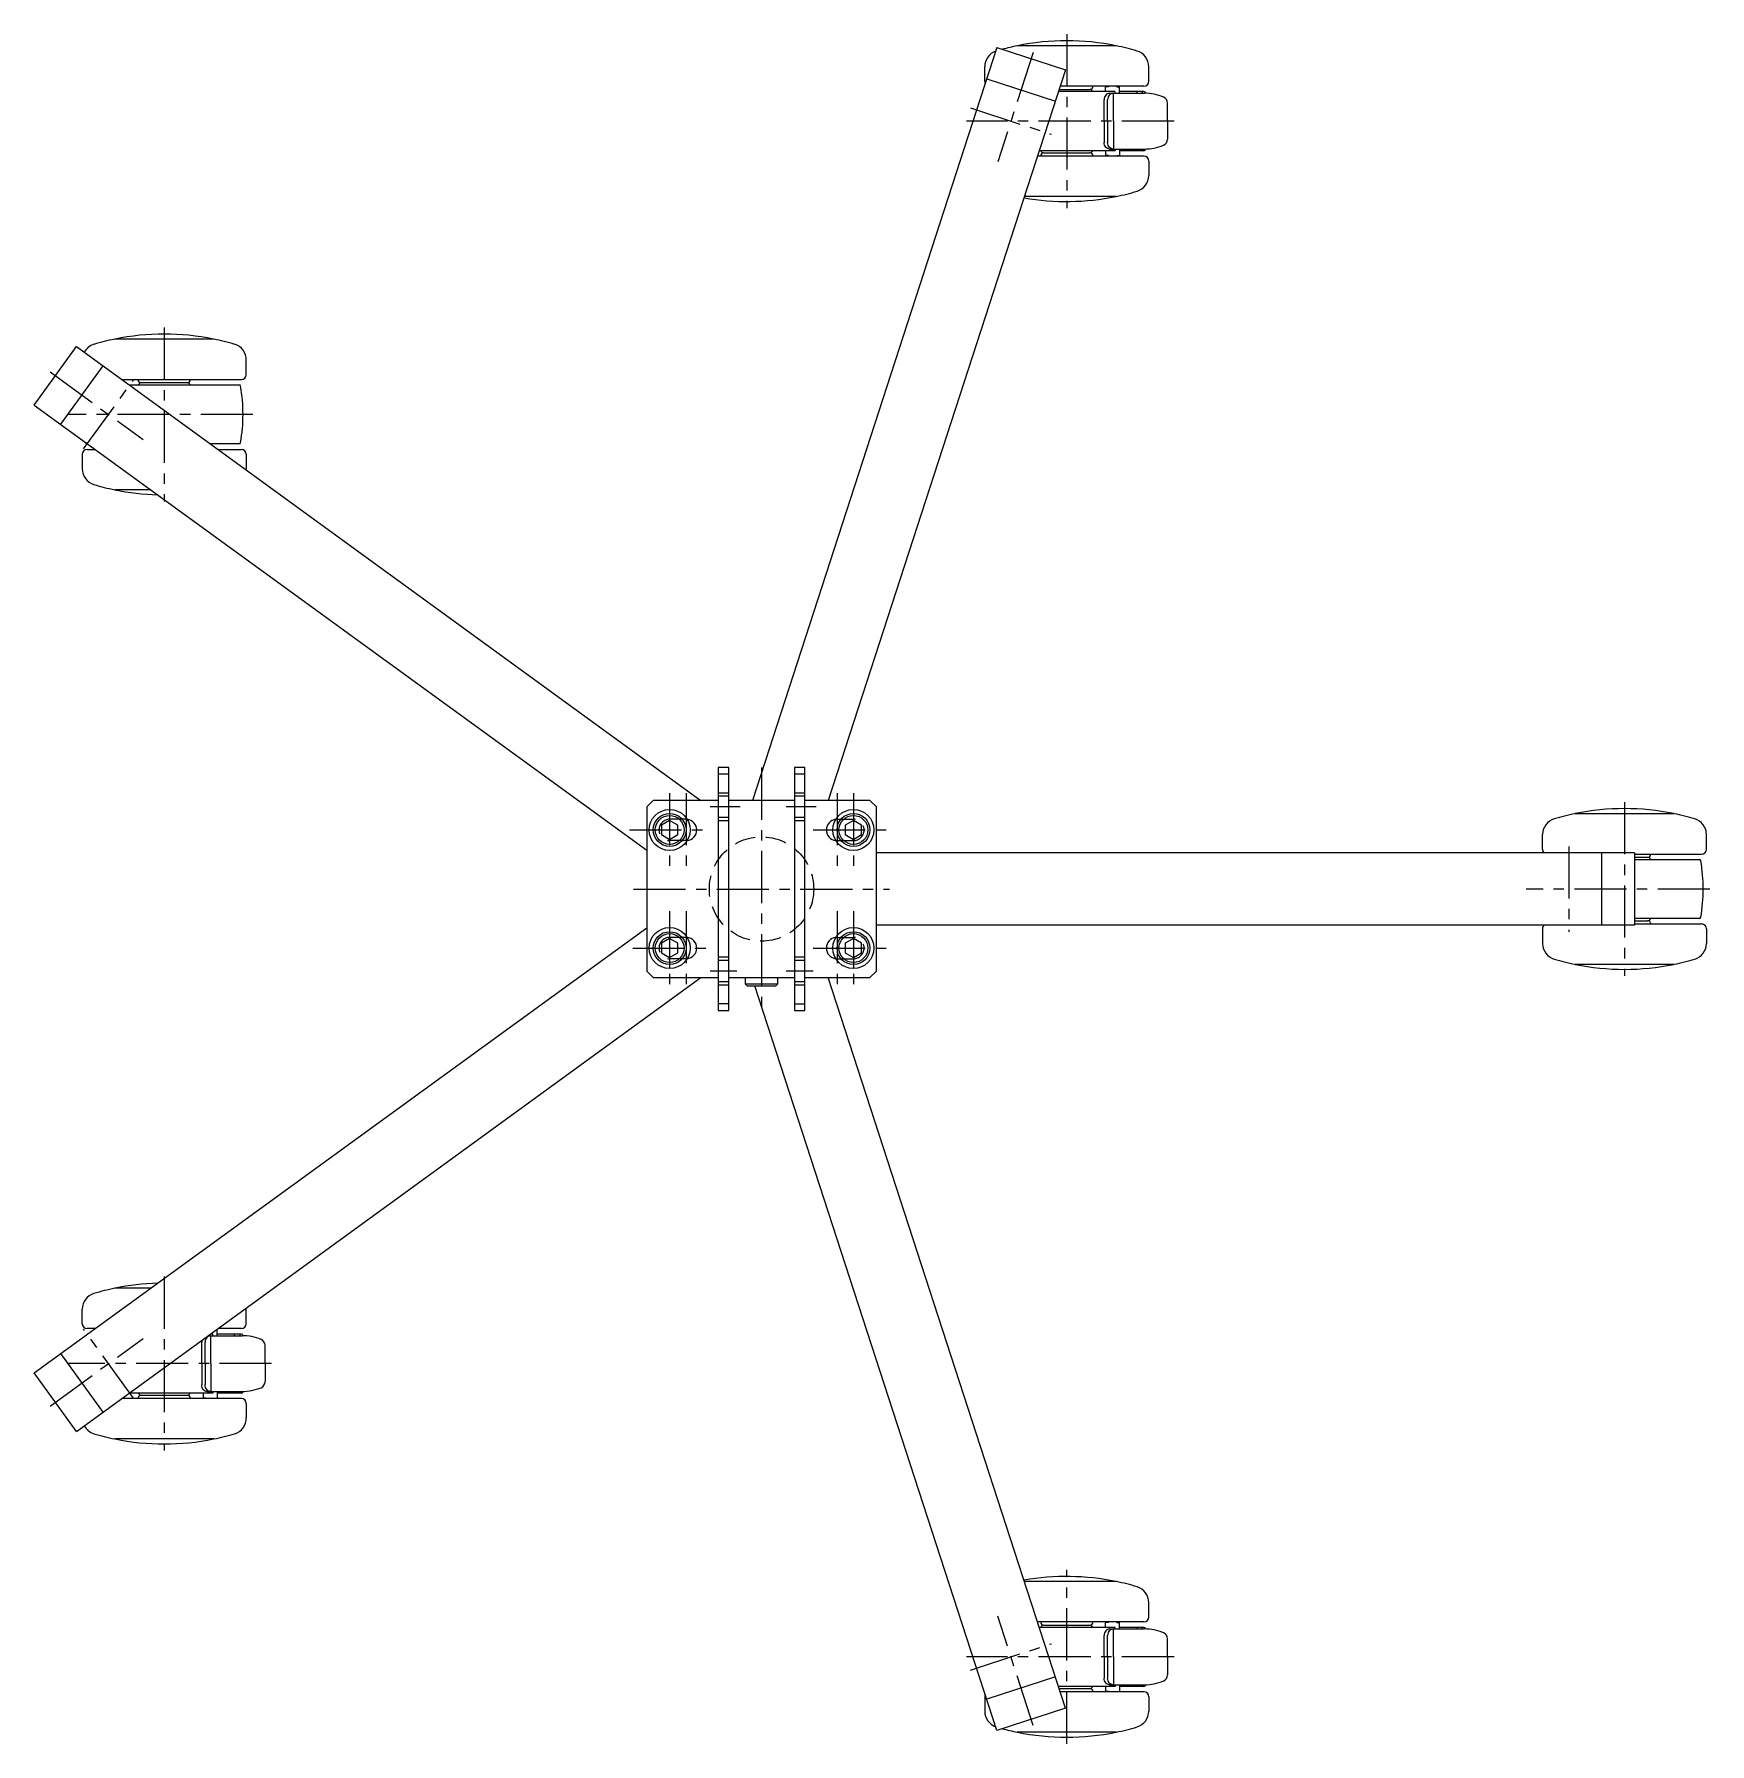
# Model space of a CAD drawing. Extents: x 0 to 1216, y -8 to 1195.
# Drawn here: x 7 to 518, y 674 to 1195 of the extents above; entities that cross this region are included whole.
import ezdxf

# ---------------------------------------------------------------- set-up
doc = ezdxf.new("R2010")
doc.units = 0
doc.header["$LTSCALE"] = 0.5
doc.linetypes.add('CENTER', pattern=[50.8, 31.75, -6.35, 6.35, -6.35])
doc.linetypes.add('DASHED', pattern=[19.05, 12.7, -6.35])
doc.layers.get('0').update_dxf_attribs({"linetype": 'CONTINUOUS'})
doc.layers.add('CENTER', color=1, linetype='CENTER')

msp = doc.modelspace()

# ---------------------------------------------------------------- linework, layer by layer
at = {"color": 7, "linetype": 'CONTINUOUS'}
for p, q in [((300.76, 1190.9), (226.22, 961.52)), ((300.76, 1190.9), (321.68, 1184.11)), ((337.14, 1191.43), (306.94, 1191.43)), ((307.04, 1191.43), (307.04, 1191.45)), ((337.04, 1191.45), (337.04, 1191.43)), ((321.68, 1184.11), (249.36, 961.52)), ((297.04, 1180.63), (297.04, 1185.05)), ((347.04, 1180.63), (347.04, 1185.05)), ((297.66, 1181.39), (318.59, 1174.59)), ((297.66, 1181.39), (318.59, 1174.59)), ((336.8, 1177.48), (319.53, 1177.48)), ((319.74, 1178.13), (329.04, 1178.13)), ((345.54, 1179.13), (320.06, 1179.13)), ((333.88, 1177.48), (333.88, 1178.98)), ((334.72, 1178.98), (333.88, 1178.98)), ((334.72, 1178.98), (334.72, 1179.13)), ((336.8, 1176.98), (336.8, 1177.48)), ((337.33, 1178.98), (337.33, 1179.13)), ((337.33, 1178.98), (338.16, 1178.98)), ((338.16, 1176.98), (338.16, 1178.98)), ((345.54, 1177.48), (338.16, 1177.48)), ((343.37, 1177.48), (343.37, 1176.98)), ((345.16, 1176.98), (345.16, 1177.48)), ((333.44, 1168.48), (333.44, 1174.98)), ((334.5, 1168.48), (334.5, 1174.98)), ((335.08, 1176.98), (345.75, 1176.98)), ((336.24, 1168.48), (336.24, 1176.98)), ((352.75, 1168.48), (352.75, 1173.98)), ((333.44, 1168.48), (333.44, 1161.98)), ((334.5, 1168.48), (334.5, 1161.98)), ((336.24, 1168.48), (336.24, 1159.98)), ((352.75, 1168.48), (352.75, 1162.98)), ((345.54, 1157.83), (313.14, 1157.83)), ((336.8, 1159.48), (313.68, 1159.48)), ((315.04, 1158.83), (329.04, 1158.83)), ((333.88, 1159.48), (333.88, 1157.98)), ((334.72, 1157.98), (333.88, 1157.98)), ((334.72, 1157.98), (334.72, 1157.83)), ((335.08, 1159.98), (345.75, 1159.98)), ((336.8, 1159.98), (336.8, 1159.48)), ((337.33, 1157.98), (337.33, 1157.83)), ((337.33, 1157.98), (338.16, 1157.98)), ((338.16, 1159.98), (338.16, 1157.98)), ((345.54, 1159.48), (338.16, 1159.48)), ((343.37, 1159.48), (343.37, 1159.98)), ((345.16, 1159.98), (345.16, 1159.48)), ((347.04, 1156.33), (347.04, 1151.92)), ((337.14, 1145.53), (309.15, 1145.53)), ((337.04, 1145.51), (337.04, 1145.53)), ((7.35, 1081.98), (20.29, 1099.77)), ((20.29, 1099.77), (210.57, 961.52)), ((62.1, 1102.07), (31.9, 1102.07)), ((32, 1102.07), (32, 1102.09)), ((62, 1102.09), (62, 1102.07)), ((15.44, 1076.1), (28.38, 1093.9)), ((72, 1091.27), (72, 1095.69)), ((34.06, 1089.77), (70.5, 1089.77)), ((54, 1088.77), (40, 1088.77)), ((36.33, 1088.12), (69.76, 1088.12)), ((7.35, 1081.98), (194.02, 946.36)), ((23.67, 1070.12), (23.5, 1070.12)), ((23.5, 1068.47), (25.94, 1068.47)), ((69.76, 1070.12), (61.1, 1070.12)), ((63.37, 1068.47), (70.5, 1068.47)), ((22, 1066.97), (22, 1062.55)), ((72, 1066.97), (72, 1062.55)), ((42.87, 1056.17), (31.9, 1056.17)), ((32, 1056.17), (32, 1056.15)), ((215.82, 971.52), (215.82, 897.52)), ((219.02, 971.52), (215.82, 971.52)), ((219.02, 969.52), (215.82, 969.52)), ((219.02, 897.52), (219.02, 971.52)), ((239.02, 971.52), (239.02, 897.52)), ((242.22, 971.52), (239.02, 971.52)), ((242.22, 969.52), (239.02, 969.52)), ((242.22, 897.52), (242.22, 971.52)), ((219.02, 963.77), (215.82, 963.77)), ((242.22, 963.77), (239.02, 963.77)), ((196.02, 961.52), (194.02, 959.52)), ((194.02, 959.52), (194.02, 909.52)), ((215.82, 961.52), (196.02, 961.52)), ((219.02, 962.77), (215.82, 962.77)), ((239.02, 961.52), (219.02, 961.52)), ((242.22, 962.77), (239.02, 962.77)), ((262.02, 961.52), (242.22, 961.52)), ((262.02, 961.52), (264.02, 959.52)), ((264.02, 909.52), (264.02, 959.52)), ((201.02, 955.41), (198.52, 953.97)), ((198.52, 953.97), (198.52, 951.08)), ((203.52, 953.97), (201.02, 955.41)), ((203.52, 951.08), (203.52, 953.97)), ((219.02, 956.27), (215.82, 956.27)), ((219.02, 955.27), (215.82, 955.27)), ((242.22, 956.27), (239.02, 956.27)), ((242.22, 955.27), (239.02, 955.27)), ((257.02, 955.41), (254.52, 953.97)), ((254.52, 953.97), (254.52, 951.08)), ((259.52, 953.97), (257.02, 955.41)), ((259.52, 951.08), (259.52, 953.97)), ((507.12, 957.47), (476.92, 957.47)), ((477.02, 957.47), (477.02, 957.49)), ((507.02, 957.49), (507.02, 957.47)), ((198.52, 951.08), (201.02, 949.64)), ((201.02, 949.64), (203.52, 951.08)), ((254.52, 951.08), (257.02, 949.64)), ((257.02, 949.64), (259.52, 951.08)), ((467.02, 946.67), (467.02, 951.09)), ((517.02, 946.67), (517.02, 951.09)), ((495.02, 945.52), (264.02, 945.52)), ((485.02, 945.52), (485.02, 923.52)), ((485.02, 945.52), (485.02, 923.52)), ((485.02, 945.52), (485.02, 923.52)), ((495.02, 945.52), (495.02, 923.52)), ((495.02, 945.17), (515.52, 945.17)), ((499.02, 944.17), (495.02, 944.17)), ((495.02, 943.52), (514.78, 943.52)), ((7.35, 787.07), (194.02, 922.69)), ((495.02, 923.52), (264.02, 923.52)), ((467.02, 922.37), (467.02, 917.96)), ((514.78, 925.52), (495.02, 925.52)), ((495.02, 924.87), (499.02, 924.87)), ((495.02, 923.87), (515.52, 923.87)), ((517.02, 922.37), (517.02, 917.96)), ((201.02, 919.41), (198.52, 917.97)), ((198.52, 917.97), (198.52, 915.08)), ((203.52, 917.97), (201.02, 919.41)), ((203.52, 915.08), (203.52, 917.97)), ((257.02, 919.41), (254.52, 917.97)), ((254.52, 917.97), (254.52, 915.08)), ((259.52, 917.97), (257.02, 919.41)), ((259.52, 915.08), (259.52, 917.97)), ((198.52, 915.08), (201.02, 913.64)), ((201.02, 913.64), (203.52, 915.08)), ((219.02, 913.77), (215.82, 913.77)), ((219.02, 912.77), (215.82, 912.77)), ((242.22, 913.77), (239.02, 913.77)), ((242.22, 912.77), (239.02, 912.77)), ((254.52, 915.08), (257.02, 913.64)), ((257.02, 913.64), (259.52, 915.08)), ((507.12, 911.57), (476.92, 911.57)), ((477.02, 911.57), (477.02, 911.55)), ((507.02, 911.55), (507.02, 911.57)), ((20.29, 769.27), (210.57, 907.52)), ((194.02, 909.52), (196.02, 907.52)), ((196.02, 907.52), (215.82, 907.52)), ((219.02, 907.52), (239.02, 907.52)), ((224.02, 907.52), (224.02, 905.67)), ((234.02, 905.67), (234.02, 907.52)), ((242.22, 907.52), (262.02, 907.52)), ((321.68, 684.94), (249.36, 907.52)), ((264.02, 909.52), (262.02, 907.52)), ((219.02, 906.27), (215.82, 906.27)), ((219.02, 905.27), (215.82, 905.27)), ((224.02, 905.67), (224.62, 905.07)), ((224.02, 905.67), (234.02, 905.67)), ((224.62, 905.07), (233.42, 905.07)), ((300.76, 678.14), (227.02, 905.07)), ((233.42, 905.07), (234.02, 905.67)), ((242.22, 906.27), (239.02, 906.27)), ((242.22, 905.27), (239.02, 905.27)), ((219.02, 899.52), (215.82, 899.52)), ((215.82, 897.52), (219.02, 897.52)), ((239.02, 899.52), (242.22, 899.52)), ((239.02, 897.52), (242.22, 897.52)), ((42.87, 812.88), (31.9, 812.88)), ((32, 812.88), (32, 812.9)), ((22, 802.08), (22, 806.5)), ((72, 802.08), (72, 806.5)), ((25.94, 800.58), (23.5, 800.58)), ((23.67, 798.93), (23.5, 798.93)), ((60.41, 798.43), (70.71, 798.43)), ((61.77, 798.93), (61.1, 798.93)), ((61.2, 789.93), (61.2, 798.43)), ((61.77, 798.43), (61.77, 798.93)), ((63.13, 798.43), (63.13, 800.4)), ((70.5, 798.93), (63.13, 798.93)), ((70.5, 800.58), (63.37, 800.58)), ((68.33, 798.93), (68.33, 798.43)), ((70.12, 798.43), (70.12, 798.93)), ((28.38, 775.15), (15.44, 792.95)), ((58.4, 789.93), (58.4, 796.43)), ((59.46, 789.93), (59.46, 796.43)), ((77.72, 789.93), (77.72, 795.43)), ((20.29, 769.27), (7.35, 787.07)), ((58.4, 789.93), (58.4, 783.43)), ((59.46, 789.93), (59.46, 783.43)), ((61.2, 789.93), (61.2, 781.43)), ((77.72, 789.93), (77.72, 784.43)), ((60.04, 781.43), (70.71, 781.43)), ((61.77, 781.43), (61.77, 780.93)), ((63.13, 781.43), (63.13, 779.43)), ((68.33, 780.93), (68.33, 781.43)), ((70.12, 781.43), (70.12, 780.93)), ((70.5, 779.28), (34.06, 779.28)), ((61.77, 780.93), (36.33, 780.93)), ((40, 780.28), (54, 780.28)), ((58.85, 780.93), (58.85, 779.43)), ((59.68, 779.43), (58.85, 779.43)), ((59.68, 779.43), (59.68, 779.28)), ((62.29, 779.43), (62.29, 779.28)), ((62.29, 779.43), (63.13, 779.43)), ((70.5, 780.93), (63.13, 780.93)), ((72, 777.78), (72, 773.36)), ((62.1, 766.98), (31.9, 766.98)), ((32, 766.98), (32, 766.96)), ((62, 766.96), (62, 766.98)), ((337.14, 723.51), (309.15, 723.51)), ((337.04, 723.53), (337.04, 723.51)), ((347.04, 712.71), (347.04, 717.13)), ((345.54, 711.21), (313.14, 711.21)), ((336.8, 709.56), (313.68, 709.56)), ((315.04, 710.21), (329.04, 710.21)), ((334.72, 711.06), (333.88, 711.06)), ((333.88, 709.56), (333.88, 711.06)), ((334.72, 711.06), (334.72, 711.21)), ((335.08, 709.06), (345.75, 709.06)), ((336.24, 700.56), (336.24, 709.06)), ((336.8, 709.06), (336.8, 709.56)), ((337.33, 711.06), (337.33, 711.21)), ((337.33, 711.06), (338.16, 711.06)), ((338.16, 709.06), (338.16, 711.06)), ((345.54, 709.56), (338.16, 709.56)), ((343.37, 709.56), (343.37, 709.06)), ((345.16, 709.06), (345.16, 709.56)), ((333.44, 700.56), (333.44, 707.06)), ((334.5, 700.56), (334.5, 707.06)), ((352.75, 700.56), (352.75, 706.06)), ((333.44, 700.56), (333.44, 694.06)), ((334.5, 700.56), (334.5, 694.06)), ((336.24, 700.56), (336.24, 692.06)), ((352.75, 700.56), (352.75, 695.06)), ((318.59, 694.45), (297.66, 687.65)), ((297.04, 688.41), (297.04, 684)), ((336.8, 691.56), (319.53, 691.56)), ((319.74, 690.91), (329.04, 690.91)), ((345.54, 689.91), (320.06, 689.91)), ((333.88, 691.56), (333.88, 690.06)), ((334.72, 690.06), (333.88, 690.06)), ((334.72, 690.06), (334.72, 689.91)), ((335.08, 692.06), (345.75, 692.06)), ((336.8, 692.06), (336.8, 691.56)), ((337.33, 690.06), (337.33, 689.91)), ((337.33, 690.06), (338.16, 690.06)), ((338.16, 692.06), (338.16, 690.06)), ((345.54, 691.56), (338.16, 691.56)), ((343.37, 691.56), (343.37, 692.06)), ((345.16, 692.06), (345.16, 691.56)), ((347.04, 688.41), (347.04, 684)), ((321.68, 684.94), (300.76, 678.14)), ((337.14, 677.61), (306.94, 677.61)), ((307.04, 677.61), (307.04, 677.59)), ((337.04, 677.59), (337.04, 677.61))]:
    msp.add_line(p, q, dxfattribs=at)
at = {"color": 3, "linetype": 'DASHED'}
for p, q in [((206.02, 955.77), (201.02, 955.77)), ((252.02, 955.77), (257.02, 955.77)), ((206.02, 949.27), (201.02, 949.27)), ((252.02, 949.27), (257.02, 949.27)), ((206.02, 919.77), (201.02, 919.77)), ((252.02, 919.77), (257.02, 919.77)), ((206.02, 913.27), (201.02, 913.27)), ((252.02, 913.27), (257.02, 913.27))]:
    msp.add_line(p, q, dxfattribs=at)
at = {"color": 7, "linetype": 'CONTINUOUS'}
for points in [[(335.08, 1176.98, 0.11764), (334.47, 1176.84, 0.10447), (333.92, 1176.4, 0.090013), (333.57, 1175.77, 0.081916), (333.44, 1174.98, 0.081916)], [(336.13, 1176.98, 0.11764), (335.53, 1176.84, 0.10447), (334.98, 1176.4, 0.090013), (334.63, 1175.77, 0.081916), (334.5, 1174.98, 0.081916)], [(335.08, 1159.98, -0.11764), (334.47, 1160.13, -0.10447), (333.92, 1160.57, -0.090013), (333.57, 1161.2, -0.081916), (333.44, 1161.98, -0.081916)], [(336.13, 1159.98, -0.11764), (335.53, 1160.13, -0.10447), (334.98, 1160.57, -0.090013), (334.63, 1161.2, -0.081916), (334.5, 1161.98, -0.081916)], [(58.48, 797.02, 0.06157), (58.4, 796.43)], [(61.1, 798.43, 0.11764), (60.49, 798.28, 0.10447), (59.94, 797.84, 0.090013), (59.59, 797.21, 0.081916), (59.46, 796.43, 0.081916)], [(60.04, 781.43, -0.11764), (59.43, 781.57, -0.10447), (58.88, 782.01, -0.090013), (58.53, 782.65, -0.081916), (58.4, 783.43, -0.081916)], [(61.1, 781.43, -0.11764), (60.49, 781.57, -0.10447), (59.94, 782.01, -0.090013), (59.59, 782.65, -0.081916), (59.46, 783.43, -0.081916)], [(335.08, 709.06, 0.11764), (334.47, 708.92, 0.10447), (333.92, 708.48, 0.090013), (333.57, 707.85, 0.081916), (333.44, 707.06, 0.081916)], [(336.13, 709.06, 0.11764), (335.53, 708.92, 0.10447), (334.98, 708.48, 0.090013), (334.63, 707.85, 0.081916), (334.5, 707.06, 0.081916)], [(335.08, 692.06, -0.11764), (334.47, 692.21, -0.10447), (333.92, 692.65, -0.090013), (333.57, 693.28, -0.081916), (333.44, 694.06, -0.081916)], [(336.13, 692.06, -0.11764), (335.53, 692.21, -0.10447), (334.98, 692.65, -0.090013), (334.63, 693.28, -0.081916), (334.5, 694.06, -0.081916)]]:
    msp.add_lwpolyline(points, format="xyb", dxfattribs=at)
for centre, radius in [((201.02, 952.52), 6.25), ((257.02, 952.52), 6.25), ((201.02, 952.52), 5), ((201.02, 952.52), 4.4), ((257.02, 952.52), 5), ((257.02, 952.52), 4.4), ((201.02, 916.52), 6.25), ((257.02, 916.52), 6.25), ((201.02, 916.52), 5), ((201.02, 916.52), 4.4), ((257.02, 916.52), 5), ((257.02, 916.52), 4.4)]:
    msp.add_circle(centre, radius, dxfattribs=at)
at = {"color": 3, "linetype": 'DASHED'}
msp.add_circle((229.02, 934.52), 15.9, dxfattribs=at)
at = {"color": 7, "linetype": 'CONTINUOUS'}
for centre, radius, start, end in [((322.04, 1117.97), 75, 78.463, 101.537), ((302.04, 1185.05), 5, 109.2589, 180), ((322.04, 1117.97), 75, 101.6149, 105.1564), ((322.04, 1117.97), 75, 73.3985, 78.3851), ((342.04, 1185.05), 5, 0, 73.3985), ((298.54, 1180.63), 1.5, 180, 206.8423), ((329.04, 1179.13), 1, 270, 0), ((329.04, 1177.13), 1, 20.4873, 90), ((345.54, 1180.63), 1.5, 270, 0), ((345.54, 1176.98), 0.5, 0, 90), ((345.75, 1161.98), 15, 67.3656, 90), ((350.75, 1173.98), 2, 0, 67.3656), ((350.75, 1162.98), 2, 292.6344, 0), ((315.04, 1157.83), 1, 90, 180), ((315.04, 1159.83), 1, 200.4873, 270), ((329.04, 1159.83), 1, 270, 339.5127), ((329.04, 1157.83), 1, 0, 90), ((345.54, 1159.98), 0.5, 270, 0), ((345.54, 1156.33), 1.5, 0, 90), ((345.75, 1174.98), 15, 270, 292.6344), ((342.04, 1151.92), 5, 286.6015, 0), ((322.04, 1219), 75, 281.6149, 286.6015), ((322.04, 1219), 75, 260.0029, 281.537), ((27, 1095.69), 5, 106.6015, 151.3575), ((47, 1028.6), 75, 101.6149, 106.6015), ((47, 1028.6), 75, 78.463, 101.537), ((47, 1028.6), 75, 73.3985, 78.3851), ((67, 1095.69), 5, 0, 73.3985), ((40, 1089.77), 1, 180, 270), ((40, 1087.77), 1, 90, 159.5127), ((54, 1089.77), 1, 270, 0), ((54, 1087.77), 1, 20.4873, 90), ((70.5, 1091.27), 1.5, 270, 0), ((69.76, 1087.62), 0.5, 9.8877, 90), ((21, 1079.12), 50, 350.1123, 9.8877), ((23.5, 1066.97), 1.5, 90, 180), ((23.5, 1070.62), 0.5, 181.265, 270), ((69.76, 1070.62), 0.5, 270, 350.1123), ((70.5, 1066.97), 1.5, 0, 90), ((27, 1062.55), 5, 180, 253.3985), ((47, 1129.63), 75, 253.3985, 258.3851), ((67, 1062.55), 5, 356.0812, 0), ((47, 1129.63), 75, 258.463, 268.4329), ((492.02, 884.01), 75, 78.463, 101.537), ((206.02, 952.52), 3.25, 276.1823, 83.8177), ((252.02, 952.52), 3.25, 96.1819, 263.8181), ((472.02, 951.09), 5, 106.6015, 180), ((492.02, 884.01), 75, 101.6149, 106.6015), ((492.02, 884.01), 75, 73.3985, 78.3851), ((512.02, 951.09), 5, 0, 73.3985), ((468.52, 946.67), 1.5, 180, 230.0555), ((499.02, 945.17), 1, 270, 0), ((499.02, 943.17), 1, 20.4873, 90), ((514.78, 943.02), 0.5, 9.8877, 90), ((466.02, 934.52), 50, 350.1123, 9.8877), ((515.52, 946.67), 1.5, 270, 0), ((468.52, 922.37), 1.5, 129.9445, 180), ((499.02, 925.87), 1, 270, 339.5127), ((499.02, 923.87), 1, 0, 90), ((514.78, 926.02), 0.5, 270, 350.1123), ((515.52, 922.37), 1.5, 0, 90), ((206.02, 916.52), 3.25, 276.1823, 83.8177), ((252.02, 916.52), 3.25, 96.1823, 263.8177), ((472.02, 917.96), 5, 180, 253.3985), ((512.02, 917.96), 5, 286.6015, 0), ((492.02, 985.04), 75, 253.3985, 258.3851), ((492.02, 985.04), 75, 281.6149, 286.6015), ((492.02, 985.04), 75, 258.463, 281.537), ((47, 739.41), 75, 101.6149, 106.6015), ((47, 739.41), 75, 91.5671, 101.537), ((27, 806.5), 5, 106.6015, 180), ((67, 806.5), 5, 0, 3.9188), ((23.5, 802.08), 1.5, 180, 270), ((70.5, 802.08), 1.5, 270, 0), ((70.5, 798.43), 0.5, 0, 90), ((70.71, 783.43), 15, 67.3656, 90), ((75.72, 795.43), 2, 0, 67.3656), ((70.5, 781.43), 0.5, 270, 0), ((70.71, 796.43), 15, 270, 292.6344), ((75.72, 784.43), 2, 292.6344, 0), ((40, 779.28), 1, 90, 180), ((40, 781.28), 1, 200.4873, 270), ((54, 781.28), 1, 270, 339.5127), ((54, 779.28), 1, 0, 90), ((70.5, 777.78), 1.5, 0, 90), ((27, 773.36), 5, 208.6425, 253.3985), ((67, 773.36), 5, 286.6015, 0), ((47, 840.44), 75, 253.3985, 258.3851), ((47, 840.44), 75, 258.463, 281.537), ((47, 840.44), 75, 281.6149, 286.6015), ((322.04, 650.05), 75, 78.463, 99.9971), ((322.04, 650.05), 75, 73.3985, 78.3851), ((342.04, 717.13), 5, 0, 73.3985), ((315.04, 711.21), 1, 180, 270), ((315.04, 709.21), 1, 90, 159.5127), ((329.04, 711.21), 1, 270, 0), ((329.04, 709.21), 1, 20.4873, 90), ((345.54, 712.71), 1.5, 270, 0), ((345.54, 709.06), 0.5, 0, 90), ((345.75, 694.06), 15, 67.3656, 90), ((350.75, 706.06), 2, 0, 67.3656), ((345.75, 707.06), 15, 270, 292.6344), ((350.75, 695.06), 2, 292.6344, 0), ((298.54, 688.41), 1.5, 153.1577, 180), ((329.04, 691.91), 1, 270, 339.5127), ((329.04, 689.91), 1, 0, 90), ((345.54, 692.06), 0.5, 270, 0), ((345.54, 688.41), 1.5, 0, 90), ((302.04, 684), 5, 180, 250.7411), ((342.04, 684), 5, 286.6015, 0), ((322.04, 751.08), 75, 254.8436, 258.3851), ((322.04, 751.08), 75, 258.463, 281.537), ((322.04, 751.08), 75, 281.6149, 286.6015)]:
    msp.add_arc(centre, radius, start, end, dxfattribs=at)
at = {"color": 3, "linetype": 'DASHED'}
for centre, start, end in [((201.02, 952.52), 90, 270), ((206.02, 952.52), 83.8177, 90), ((252.02, 952.52), 90, 96.1823), ((257.02, 952.52), 270, 90), ((206.02, 952.52), 270, 276.1823), ((252.02, 952.52), 263.8177, 270), ((201.02, 916.52), 90, 270), ((206.02, 916.52), 83.8177, 90), ((252.02, 916.52), 90, 96.1823), ((257.02, 916.52), 270, 90), ((206.02, 916.52), 270, 276.1823), ((252.02, 916.52), 263.8177, 270)]:
    msp.add_arc(centre, 3.25, start, end, dxfattribs=at)
at = {"layer": 'CENTER', "color": 1, "linetype": 'CENTER'}
for p, q in [((322.04, 1194.97), (322.04, 1142)), ((311.83, 1189.41), (301.02, 1156.12)), ((292.67, 1172.5), (317.4, 1164.47)), ((354.75, 1168.48), (291.47, 1168.48)), ((47, 1105.6), (47, 1052.63)), ((12.2, 1092.05), (40.52, 1071.48)), ((22.36, 1068.6), (37.64, 1089.64)), ((74, 1079.12), (17.5, 1079.12)), ((229.02, 971.52), (229.02, 897.52)), ((201.02, 963.77), (201.02, 941.27)), ((206.02, 963.77), (206.02, 941.27)), ((252.02, 963.77), (252.02, 941.27)), ((257.02, 963.77), (257.02, 941.27)), ((222.52, 959.52), (213.32, 959.52)), ((245.72, 959.52), (236.52, 959.52)), ((492.02, 961.01), (492.02, 908.04)), ((188.77, 952.52), (213.27, 952.52)), ((244.77, 952.52), (269.27, 952.52)), ((475.02, 947.52), (475.02, 921.52)), ((190.02, 934.52), (268.02, 934.52)), ((518.02, 934.52), (462.02, 934.52)), ((201.02, 927.77), (201.02, 905.27)), ((206.02, 927.77), (206.02, 905.27)), ((252.02, 927.77), (252.02, 905.27)), ((257.02, 927.77), (257.02, 905.27)), ((201.02, 922.77), (201.02, 910.27)), ((257.02, 922.77), (257.02, 910.27)), ((189.77, 916.52), (214.27, 916.52)), ((244.77, 916.52), (269.27, 916.52)), ((221.52, 909.52), (213.32, 909.52)), ((244.72, 909.52), (236.52, 909.52)), ((47, 816.41), (47, 763.44)), ((12.2, 777), (40.52, 797.57)), ((37.64, 779.41), (22.36, 800.45)), ((79.72, 789.93), (17.5, 789.93)), ((322.04, 674.08), (322.04, 727.05)), ((311.83, 679.64), (301.02, 712.93)), ((292.67, 696.55), (317.4, 704.58)), ((354.75, 700.56), (291.47, 700.56))]:
    msp.add_line(p, q, dxfattribs=at)

doc.saveas('drawing.dxf')
